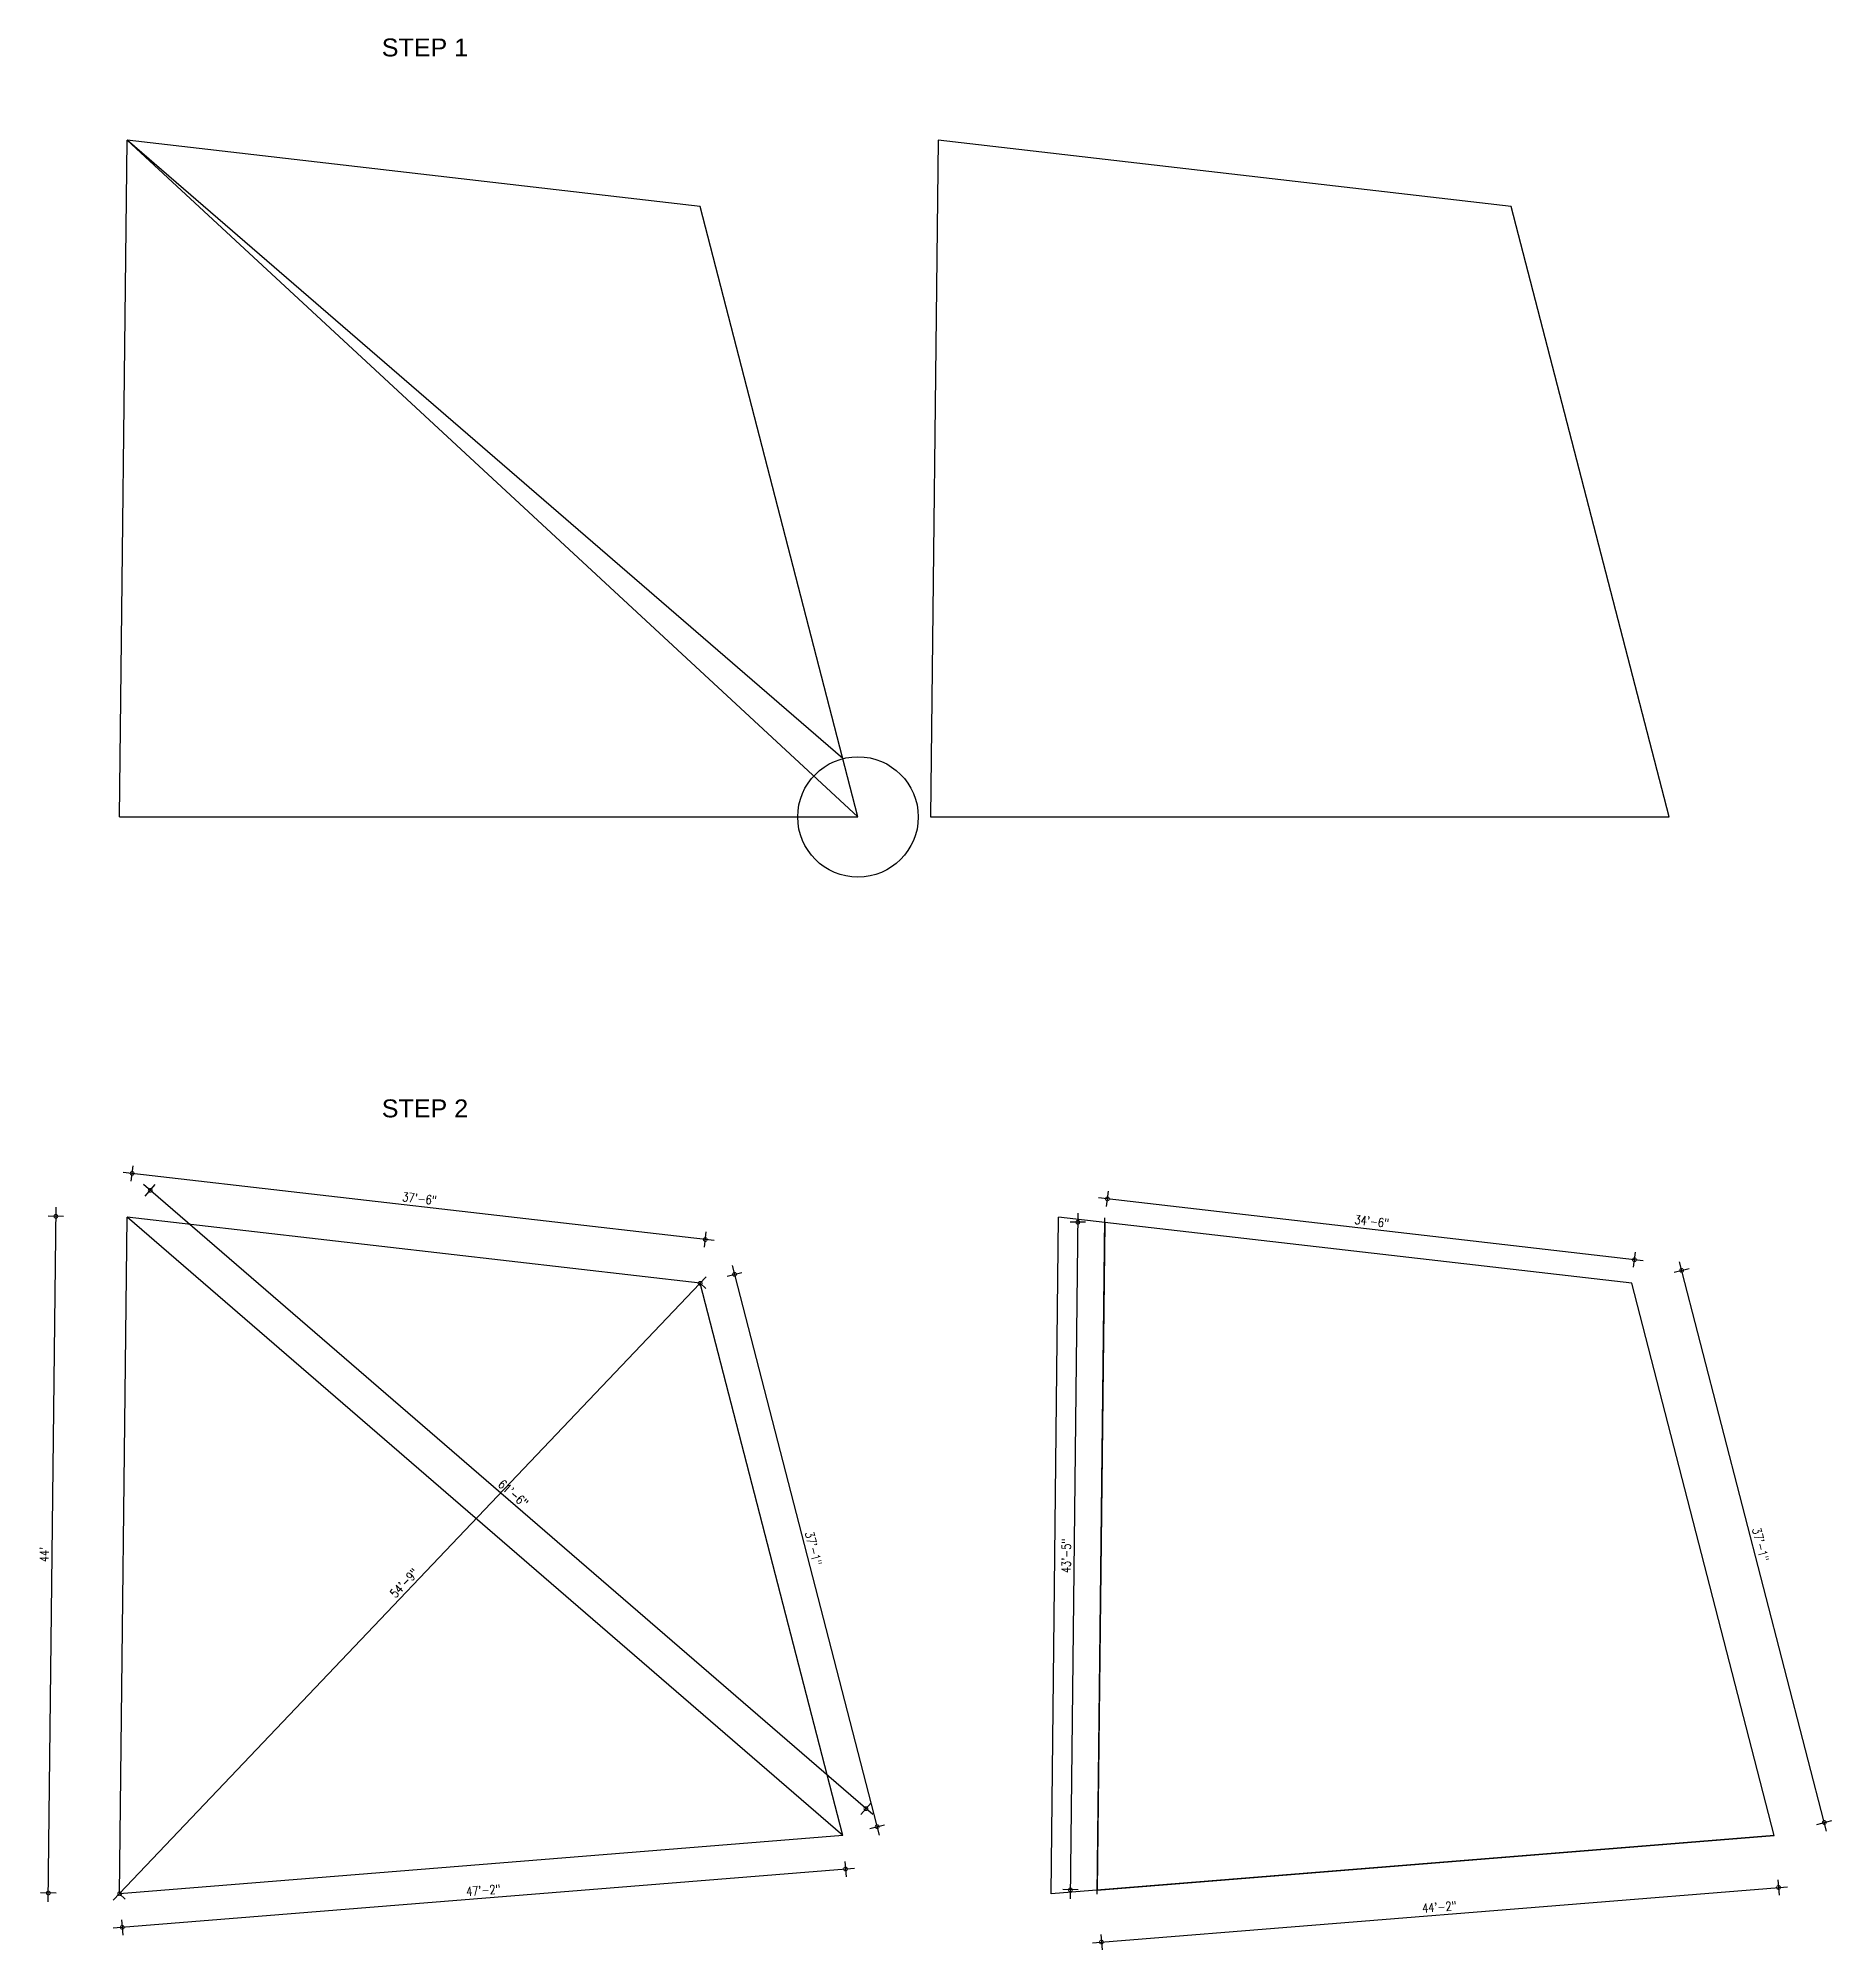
# Model space of a CAD drawing. Header units: inches. Extents: x 352731 to 371558, y -52658 to -39161.
# Drawn here: x 358010 to 359409, y -46329 to -44837 of the extents above; entities that cross this region are included whole.
import ezdxf

# ---------------------------------------------------------------- set-up
doc = ezdxf.new("R2010")
doc.units = ezdxf.units.IN
doc.header["$LTSCALE"] = 2
doc.header["$MEASUREMENT"] = 0
doc.header["$PDMODE"] = 34
doc.layers.get('0').update_dxf_attribs({"linetype": 'CONTINUOUS'})
doc.layers.get('DEFPOINTS').update_dxf_attribs({"color": 141, "linetype": 'CONTINUOUS'})
doc.styles.add('ROMANS', font='Romans.shx', dxfattribs={"width": 0.8})
doc.styles.get("Standard").update_dxf_attribs({"font": 'ARIALN.TTF'})
doc.dimstyles.new('8 SCALE', dxfattribs={"dimscale": 0, "dimtxt": 7, "dimasz": 6, "dimexe": 6, "dimexo": 2, "dimgap": 2, "dimtad": 1, "dimdec": 0, "dimzin": 0, "dimdsep": 46, "dimlunit": 4, "dimtxsty": 'ROMANS', "dimblk": 'DOTSMALL', "dimcen": 0, "dimdle": 7, "dimclrd": 8, "dimclre": 8, "dimclrt": 3, "dimadec": 0, "dimazin": 0, "dimtfac": 1, "dimtdec": 0, "dimtofl": 0, "dimtmove": 2, "dimatfit": 3, "dimfxl": 6, "dimfxlon": 1, "dimtolj": 1, "dimtzin": 0, "dimarcsym": 0})

msp = doc.modelspace()

# ---------------------------------------------------------------- texts
at = {"color": 7, "linetype": 'ByBlock', "lineweight": 5, "char_height": 14, "width": 235.547, "attachment_point": 5}
for s, insert in [('{\\fArial CE|b0|i0|c0|p34;STEP 1}', (358311.6, -44844.5)), ('{\\fArial CE|b0|i0|c0|p34;STEP 2}', (358311.6, -45672.3))]:
    msp.add_mtext(s, dxfattribs=dict(at, insert=insert))

# ---------------------------------------------------------------- blocks, each defined once
blk = doc.blocks.new('_DOTSMALL')
at = {"color": 0, "linetype": 'ByBlock', "const_width": 0.5}
blk.add_lwpolyline([(-0.0625, 0, 1), (0.0625, 0, 1)], format="xyb", close=True, dxfattribs=at)
blk = doc.blocks.new('*D470')
at = {"color": 8, "lineweight": -2, "ltscale": 0.5, "transparency": 16777216}
for p, q in [((358537.2, -45775.3), (358076.3, -45722.1)), ((358082.5, -45728.9), (358083.9, -45717)), ((358529.6, -45780.5), (358530.9, -45768.6))]:
    blk.add_line(p, q, dxfattribs=at)
at = {"layer": 'DEFPOINTS', "color": 0, "ltscale": 0.5, "transparency": 16777216}
for p in [(358083.2, -45722.9), (358079.3, -45757.1), (358526.3, -45808.7)]:
    blk.add_point(p, dxfattribs=at)
at = {"color": 8, "lineweight": -2, "ltscale": 0.5, "transparency": 16777216, "xscale": 6, "yscale": 6, "zscale": 6}
for p, rotation in [((358083.2, -45722.9), 173.4156412186379), ((358530.3, -45774.5), 353.4156412186379)]:
    blk.add_blockref('_DOTSMALL', p, dxfattribs=dict(at, rotation=rotation))
at = {"color": 3, "ltscale": 0.5, "transparency": 16777216, "insert": (358307.4, -45742.6), "char_height": 7, "attachment_point": 5, "rotation": 353.4156, "style": 'ROMANS'}
blk.add_mtext('\\A1;37\'-6"', dxfattribs=at)
blk = doc.blocks.new('*D471')
at = {"color": 8, "lineweight": -2, "ltscale": 0.5, "transparency": 16777216}
for p, q in [((358547.3, -45803.2), (358558.9, -45800.2)), ((358666.2, -46239.4), (358551.4, -45794.9)), ((358658.6, -46234.1), (358670.2, -46231.1))]:
    blk.add_line(p, q, dxfattribs=at)
at = {"layer": 'DEFPOINTS', "color": 0, "ltscale": 0.5, "transparency": 16777216}
for p in [(358553.1, -45801.7), (358526.3, -45808.7), (358637.6, -46239.5)]:
    blk.add_point(p, dxfattribs=at)
at = {"color": 8, "lineweight": -2, "ltscale": 0.5, "transparency": 16777216, "xscale": 6, "yscale": 6, "zscale": 6}
for p, rotation in [((358553.1, -45801.7), 104.482138585315), ((358664.4, -46232.6), 284.4821385853149)]:
    blk.add_blockref('_DOTSMALL', p, dxfattribs=dict(at, rotation=rotation))
at = {"color": 3, "ltscale": 0.5, "transparency": 16777216, "insert": (358614.7, -46015.6), "char_height": 7, "attachment_point": 5, "rotation": 284.4821, "style": 'ROMANS'}
blk.add_mtext('\\A1;37\'-1"', dxfattribs=at)
blk = doc.blocks.new('*D472')
at = {"color": 8, "lineweight": -2, "ltscale": 0.5, "transparency": 16777216}
for p, q in [((358646.7, -46265.2), (358068.5, -46311.8)), ((358639.2, -46259.8), (358640.2, -46271.7)), ((358075, -46305.3), (358075.9, -46317.2))]:
    blk.add_line(p, q, dxfattribs=at)
at = {"layer": 'DEFPOINTS', "color": 0, "ltscale": 0.5, "transparency": 16777216}
for p in [(358637.6, -46239.5), (358073.4, -46285), (358075.5, -46311.2)]:
    blk.add_point(p, dxfattribs=at)
at = {"color": 8, "lineweight": -2, "ltscale": 0.5, "transparency": 16777216, "xscale": 6, "yscale": 6, "zscale": 6}
for p, rotation in [((358639.7, -46265.7), 4.61093881385768), ((358075.5, -46311.2), 184.6109388138577)]:
    blk.add_blockref('_DOTSMALL', p, dxfattribs=dict(at, rotation=rotation))
at = {"color": 3, "ltscale": 0.5, "transparency": 16777216, "insert": (358357.1, -46282.3), "char_height": 7, "attachment_point": 5, "rotation": 4.6109, "style": 'ROMANS'}
blk.add_mtext('\\A1;47\'-2"', dxfattribs=at)
blk = doc.blocks.new('*D473')
at = {"color": 8, "lineweight": -2, "ltscale": 0.5, "transparency": 16777216}
for p, q in [((358017.7, -46291.4), (358023.8, -45749.4)), ((358029.7, -45756.5), (358017.7, -45756.4)), ((358023.8, -46284.5), (358011.8, -46284.3))]:
    blk.add_line(p, q, dxfattribs=at)
at = {"layer": 'DEFPOINTS', "color": 0, "ltscale": 0.5, "transparency": 16777216}
for p in [(358023.7, -45756.4), (358079.3, -45757.1), (358073.4, -46285)]:
    blk.add_point(p, dxfattribs=at)
at = {"color": 8, "lineweight": -2, "ltscale": 0.5, "transparency": 16777216, "xscale": 6, "yscale": 6, "zscale": 6}
for p, rotation in [((358023.7, -45756.4), 89.35652801203919), ((358017.8, -46284.4), 269.3565280120392)]:
    blk.add_blockref('_DOTSMALL', p, dxfattribs=dict(at, rotation=rotation))
at = {"color": 3, "ltscale": 0.5, "transparency": 16777216, "insert": (358014.6, -46020.3), "char_height": 7, "attachment_point": 5, "rotation": 89.3565, "style": 'ROMANS'}
blk.add_mtext("\\A1;44'", dxfattribs=at)
blk = doc.blocks.new('*D464')
at = {"color": 8, "lineweight": -2, "ltscale": 0.5, "transparency": 16777216}
for p, q in [((358660.9, -46223.2), (358092, -45731.6)), ((358093.4, -45740.7), (358101.2, -45731.6)), ((358651.7, -46223.2), (358659.6, -46214.1))]:
    blk.add_line(p, q, dxfattribs=at)
at = {"layer": 'DEFPOINTS', "color": 0, "ltscale": 0.5, "transparency": 16777216}
for p in [(358097.3, -45736.2), (358079.3, -45757.1), (358637.6, -46239.5)]:
    blk.add_point(p, dxfattribs=at)
at = {"color": 8, "lineweight": -2, "ltscale": 0.5, "transparency": 16777216, "xscale": 6, "yscale": 6, "zscale": 6}
for p, rotation in [((358097.3, -45736.2), 139.1686059417734), ((358655.6, -46218.6), 319.1686059417734)]:
    blk.add_blockref('_DOTSMALL', p, dxfattribs=dict(at, rotation=rotation))
at = {"color": 3, "ltscale": 0.5, "transparency": 16777216, "insert": (358380.5, -45972.7), "char_height": 7, "attachment_point": 5, "rotation": 319.1686, "style": 'ROMANS'}
blk.add_mtext('\\A1;61\'-6"', dxfattribs=at)
blk = doc.blocks.new('*D465')
at = {"color": 8, "lineweight": -2, "ltscale": 0.5, "transparency": 16777216}
for p, q in [((358068.5, -46290.1), (358531.1, -45803.6)), ((358526.3, -45808.7), (358530.7, -45812.8)), ((358073.4, -46285), (358077.7, -46289.2))]:
    blk.add_line(p, q, dxfattribs=at)
at = {"layer": 'DEFPOINTS', "color": 0, "ltscale": 0.5, "transparency": 16777216}
for p in [(358526.3, -45808.7), (358526.3, -45808.7), (358073.4, -46285)]:
    blk.add_point(p, dxfattribs=at)
at = {"color": 8, "lineweight": -2, "ltscale": 0.5, "transparency": 16777216, "xscale": 6, "yscale": 6, "zscale": 6}
for p, rotation in [((358526.3, -45808.7), 46.44271041382918), ((358073.4, -46285), 226.4427104138292)]:
    blk.add_blockref('_DOTSMALL', p, dxfattribs=dict(at, rotation=rotation))
at = {"color": 3, "ltscale": 0.5, "transparency": 16777216, "insert": (358295.4, -46042.6), "char_height": 7, "attachment_point": 5, "rotation": 46.4427, "style": 'ROMANS'}
blk.add_mtext('\\A1;54\'-9"', dxfattribs=at)
blk = doc.blocks.new('*D466')
at = {"color": 8, "lineweight": -2, "ltscale": 0.5, "transparency": 16777216}
for p, q in [((358832.3, -46323.3), (359374.5, -46279.6)), ((359367, -46274.1), (359368, -46286.1)), ((358838.8, -46316.7), (358839.8, -46328.7))]:
    blk.add_line(p, q, dxfattribs=at)
at = {"layer": 'DEFPOINTS', "color": 0, "ltscale": 0.5, "transparency": 16777216}
for p in [(359364.2, -46239.5), (359367.5, -46280.1), (358836, -46282.1)]:
    blk.add_point(p, dxfattribs=at)
at = {"color": 8, "lineweight": -2, "ltscale": 0.5, "transparency": 16777216, "xscale": 6, "yscale": 6, "zscale": 6}
for p, rotation in [((359367.5, -46280.1), 4.61093881385841), ((358839.3, -46322.7), 184.6109388138584)]:
    blk.add_blockref('_DOTSMALL', p, dxfattribs=dict(at, rotation=rotation))
at = {"color": 3, "ltscale": 0.5, "transparency": 16777216, "insert": (359102.9, -46295.3), "char_height": 7, "attachment_point": 5, "rotation": 4.6109, "style": 'ROMANS'}
blk.add_mtext('\\A1;44\'-2"', dxfattribs=at)
blk = doc.blocks.new('*D467')
at = {"color": 8, "lineweight": -2, "ltscale": 0.5, "transparency": 16777216}
for p, q in [((359286.1, -45800.1), (359297.7, -45797.1)), ((359405, -46236.2), (359290.2, -45791.8)), ((359397.4, -46230.9), (359409, -46227.9))]:
    blk.add_line(p, q, dxfattribs=at)
at = {"layer": 'DEFPOINTS', "color": 0, "ltscale": 0.5, "transparency": 16777216}
for p in [(359291.9, -45798.6), (359253, -45808.7), (359364.2, -46239.5)]:
    blk.add_point(p, dxfattribs=at)
at = {"color": 8, "lineweight": -2, "ltscale": 0.5, "transparency": 16777216, "xscale": 6, "yscale": 6, "zscale": 6}
for p, rotation in [((359291.9, -45798.6), 104.4821385853159), ((359403.2, -46229.4), 284.4821385853159)]:
    blk.add_blockref('_DOTSMALL', p, dxfattribs=dict(at, rotation=rotation))
at = {"color": 3, "ltscale": 0.5, "transparency": 16777216, "insert": (359353.5, -46012.5), "char_height": 7, "attachment_point": 5, "rotation": 284.4821, "style": 'ROMANS'}
blk.add_mtext('\\A1;37\'-1"', dxfattribs=at)
blk = doc.blocks.new('*D468')
at = {"color": 8, "lineweight": -2, "ltscale": 0.5, "transparency": 16777216}
for p, q in [((359262, -45791.1), (358837, -45742)), ((358843.3, -45748.8), (358844.7, -45736.9)), ((359254.4, -45796.2), (359255.8, -45784.3))]:
    blk.add_line(p, q, dxfattribs=at)
at = {"layer": 'DEFPOINTS', "color": 0, "ltscale": 0.5, "transparency": 16777216}
for p in [(358844, -45742.8), (358841.9, -45761.2), (359253, -45808.7)]:
    blk.add_point(p, dxfattribs=at)
at = {"color": 8, "lineweight": -2, "ltscale": 0.5, "transparency": 16777216, "xscale": 6, "yscale": 6, "zscale": 6}
for p, rotation in [((358844, -45742.8), 173.4156412186381), ((359255.1, -45790.3), 353.4156412186381)]:
    blk.add_blockref('_DOTSMALL', p, dxfattribs=dict(at, rotation=rotation))
at = {"color": 3, "ltscale": 0.5, "transparency": 16777216, "insert": (359050.2, -45760.4), "char_height": 7, "attachment_point": 5, "rotation": 353.4156, "style": 'ROMANS'}
blk.add_mtext('\\A1;34\'-6"', dxfattribs=at)
blk = doc.blocks.new('*D469')
at = {"color": 8, "lineweight": -2, "ltscale": 0.5, "transparency": 16777216}
for p, q in [((358821, -45754), (358815, -46288.9)), ((358826.9, -45761), (358814.9, -45760.9)), ((358821.1, -46281.9), (358809.1, -46281.8))]:
    blk.add_line(p, q, dxfattribs=at)
at = {"layer": 'DEFPOINTS', "color": 0, "ltscale": 0.5, "transparency": 16777216}
for p in [(358841.9, -45761.2), (358815.1, -46281.9), (358836, -46282.1)]:
    blk.add_point(p, dxfattribs=at)
at = {"color": 8, "lineweight": -2, "ltscale": 0.5, "transparency": 16777216, "xscale": 6, "yscale": 6, "zscale": 6}
for p, rotation in [((358820.9, -45761), 89.35652801204442), ((358815.1, -46281.9), 269.3565280120444)]:
    blk.add_blockref('_DOTSMALL', p, dxfattribs=dict(at, rotation=rotation))
at = {"color": 3, "ltscale": 0.5, "transparency": 16777216, "insert": (358811.9, -46021.4), "char_height": 7, "attachment_point": 5, "rotation": 89.3565, "style": 'ROMANS'}
blk.add_mtext('\\A1;43\'-5"', dxfattribs=at)

# ---------------------------------------------------------------- dimensions: what is measured, and where the dimension line sits
at = {"ltscale": 0.5}
for p1, p2, distance, picture, middle in [((358526.3, -45808.7), (358079.3, -45757.1), -34.3, '*D470', (358307.4, -45742.6)), ((358637.6, -46239.5), (358079.3, -45757.1), -27.6, '*D464', (358380.5, -45972.7)), ((359253, -45808.7), (358841.9, -45761.2), -18.5, '*D468', (359050.2, -45760.4)), ((358073.4, -46285), (358079.3, -45757.1), 55.5, '*D473', (358014.6, -46020.3)), ((358841.9, -45761.2), (358836, -46282.1), -20.9, '*D469', (358811.9, -46021.4)), ((358073.4, -46285), (358526.3, -45808.7), 0, '*D465', (358295.4, -46042.6)), ((358637.6, -46239.5), (358526.3, -45808.7), -27.7, '*D471', (358614.7, -46015.6)), ((359364.2, -46239.5), (359253, -45808.7), -40.3, '*D467', (359353.5, -46012.5)), ((358637.6, -46239.5), (358073.4, -46285), 26.3, '*D472', (358357.1, -46282.3)), ((358836, -46282.1), (359364.2, -46239.5), -40.7, '*D466', (359102.9, -46295.3))]:
    dim = msp.add_aligned_dim(p1=p1, p2=p2, distance=distance, dimstyle='8 SCALE', override={"dimscale": 1}, dxfattribs=at)
    dim.commit()
    dim.dimension.update_dxf_attribs({"geometry": picture, "text_midpoint": middle})

# ---------------------------------------------------------------- linework, layer by layer
at = {"ltscale": 0.5}
for p, q in [((358073.4, -45444.8), (358079.3, -44916.8)), ((358079.3, -44916.8), (358649.4, -45444.8)), ((358526.3, -44968.4), (358079.3, -44916.8)), ((358637.6, -45399.3), (358079.3, -44916.8)), ((358649.4, -45444.8), (358526.3, -44968.4)), ((358073.4, -45444.8), (358649.4, -45444.8)), ((358073.4, -46285), (358079.3, -45757.1)), ((358526.3, -45808.7), (358079.3, -45757.1)), ((358637.6, -46239.5), (358079.3, -45757.1)), ((358800, -46285), (358805.9, -45757.1)), ((359253, -45808.7), (358805.9, -45757.1)), ((358836, -46285.4), (358841.9, -45757.5)), ((358637.6, -46239.5), (358526.3, -45808.7)), ((359364.2, -46239.5), (359253, -45808.7)), ((358637.6, -46239.5), (358073.4, -46285)), ((359364.2, -46239.5), (358800, -46285))]:
    msp.add_line(p, q, dxfattribs=at)
for points in [[(359159, -44968.4), (358712, -44916.8), (358706.1, -45444.8), (359282.1, -45444.8)], [(359253, -45808.7), (358841.9, -45761.2), (358836, -46282.1), (359364.2, -46239.5)]]:
    msp.add_lwpolyline(points, close=True, dxfattribs=at)
msp.add_circle((358649.4, -45444.8), 47, dxfattribs=at)

msp.set_redraw_order([(e.dxf.handle, doc.entitydb.next_handle()) for e in msp.query("TEXT MTEXT ATTDEF DIMENSION ARC_DIMENSION")])  # texts and dimensions are drawn at this point

doc.saveas('drawing.dxf')
